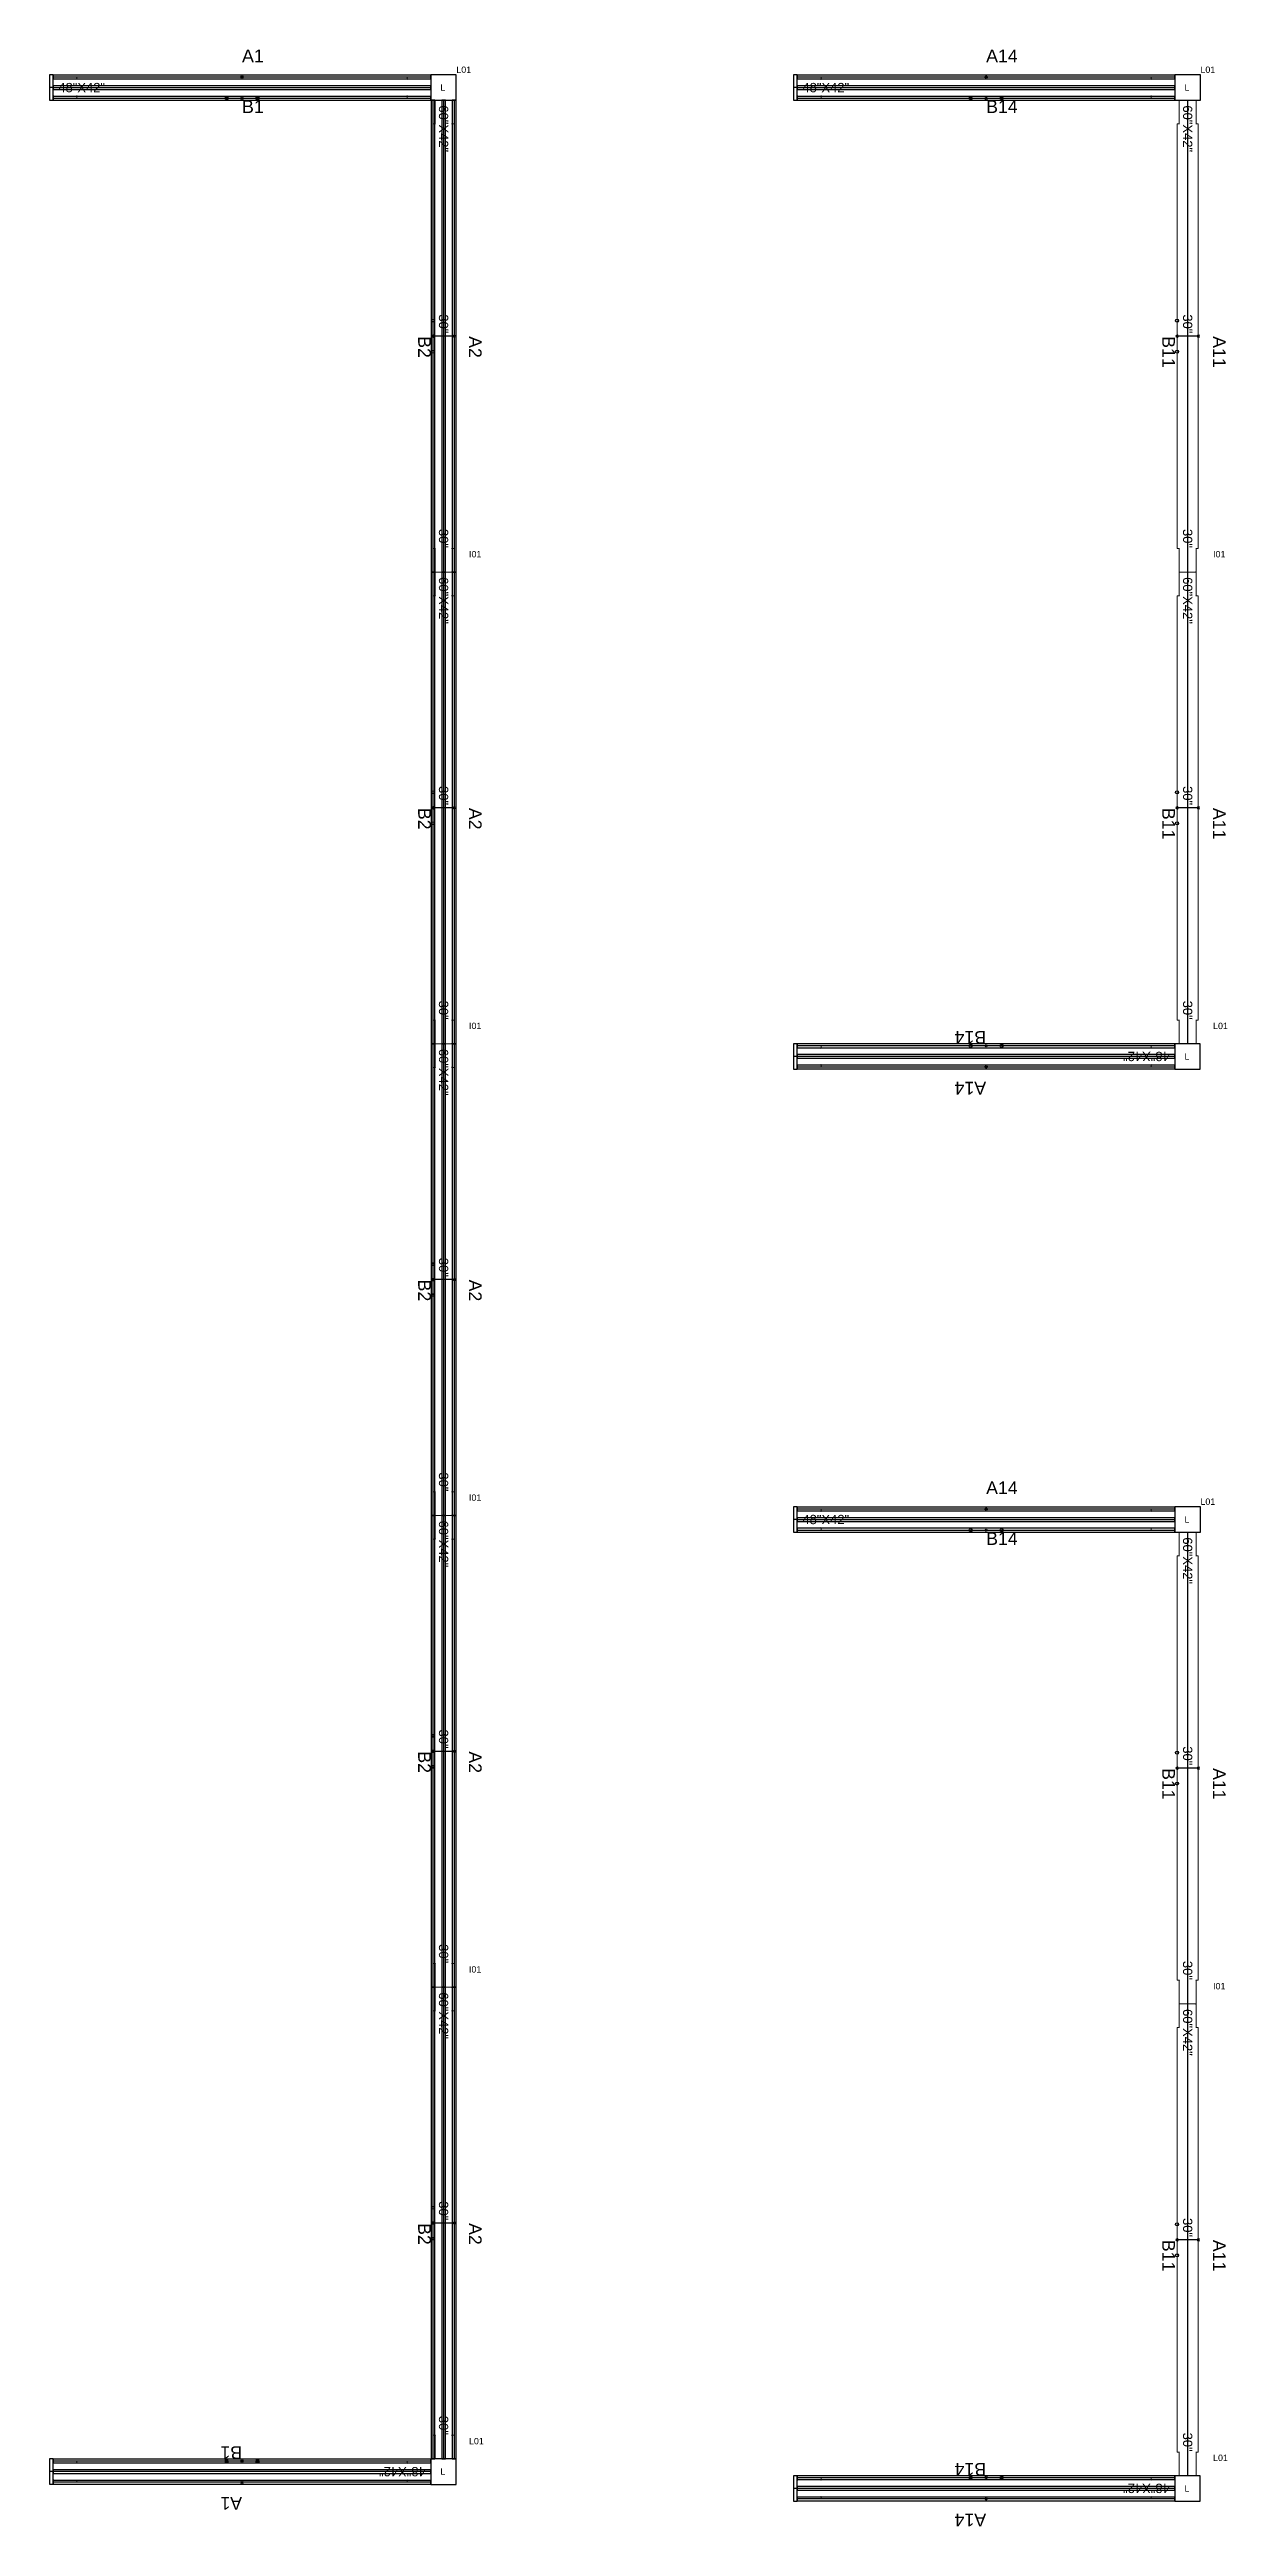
# Model space of a CAD drawing. Header units: millimetres. Extents: x 1390 to 1467.6, y 1790 to 1851.2.
# Drawn here: x 1397.49 to 1401.29, y 1790.05 to 1798.05 of the extents above; entities that cross this region are included whole.
import ezdxf

# ---------------------------------------------------------------- set-up
doc = ezdxf.new("R2010")
doc.units = ezdxf.units.MM
for name, color, linetype in [('DD2D', 7, 'Continuous'), ('DD2D_Geometry', 7, 'Continuous'), ('DDReportes', 7, 'Continuous'), ('Id Unión', 7, 'Continuous')]:
    doc.layers.add(name, color=color, linetype=linetype)
doc.styles.get("Standard").update_dxf_attribs({"font": 'arial.ttf'})

msp = doc.modelspace()

# ---------------------------------------------------------------- texts
at = {"layer": 'DD2D_Geometry'}
for p in [(1398.7521, 1797.9188), (1401.1561, 1797.9188), (1401.1561, 1794.7888), (1401.1561, 1793.2927), (1398.7521, 1790.2168), (1401.1561, 1790.1627)]:
    msp.add_text('L', height=0.0205, dxfattribs=at).set_placement(p)
at = {"layer": 'DDReportes'}
for s, p in [('A1', (1398.1113, 1798.0111)), ('A14', (1400.5153, 1798.0111)), ('B1', (1398.1113, 1797.8471)), ('B14', (1400.5153, 1797.8471)), ('A14', (1400.5153, 1793.385)), ('B14', (1400.5153, 1793.221))]:
    msp.add_text(s, height=0.041, dxfattribs=at).set_placement(p)
for s, rotation, p in [('B2', 270, (1398.6803, 1797.1261)), ('A2', 270, (1398.8443, 1797.1261)), ('B11', 270, (1401.0843, 1797.1261)), ('A11', 270, (1401.2483, 1797.1261)), ('B2', 270, (1398.6803, 1795.6021)), ('A2', 270, (1398.8443, 1795.6021)), ('B11', 270, (1401.0843, 1795.6021)), ('A11', 270, (1401.2483, 1795.6021)), ('B14', 180, (1400.5153, 1794.8811)), ('A14', 180, (1400.5153, 1794.7171)), ('B2', 270, (1398.6803, 1794.0781)), ('A2', 270, (1398.8443, 1794.0781)), ('A2', 270, (1398.8443, 1792.5541)), ('B2', 270, (1398.6803, 1792.5541)), ('B11', 270, (1401.0843, 1792.5)), ('A11', 270, (1401.2483, 1792.5)), ('B2', 270, (1398.6803, 1791.0301)), ('A2', 270, (1398.8443, 1791.0301)), ('B11', 270, (1401.0843, 1790.976)), ('A11', 270, (1401.2483, 1790.976)), ('B1', 180, (1398.1113, 1790.3091)), ('B14', 180, (1400.5153, 1790.255)), ('A1', 180, (1398.1113, 1790.1451)), ('A14', 180, (1400.5153, 1790.091))]:
    msp.add_text(s, height=0.041, rotation=rotation, dxfattribs=at).set_placement(p)
at = {"layer": 'Id Unión'}
for s, p in [('L01', (1398.8037, 1797.9766)), ('L01', (1401.2077, 1797.9766)), ('I01', (1398.8446, 1796.4115)), ('I01', (1401.2486, 1796.4115)), ('I01', (1398.8446, 1794.8875)), ('L01', (1401.2486, 1794.8875)), ('I01', (1398.8446, 1793.3635)), ('L01', (1401.2077, 1793.3505)), ('I01', (1398.8446, 1791.8395)), ('I01', (1401.2486, 1791.7854)), ('L01', (1398.8446, 1790.3155)), ('L01', (1401.2486, 1790.2614))]:
    msp.add_text(s, height=0.0205, dxfattribs=at).set_placement(p)

# ---------------------------------------------------------------- blocks, each defined once
blk = doc.blocks.new('DD101048422D')
at = {"color": 1, "linetype": 'Continuous', "lineweight": 0}
for p, q in [((0, -0.0255), (0, 0.0255)), ((0.0017, 0.0275), (0.0218, 0.0275)), ((0.002, 0.0275), (0.0215, 0.0275)), ((0.0747, 0.0275), (0.0215, 0.0275)), ((0.0747, 0.0275), (0.075, 0.0275)), ((0.0765, 0.026), (0.0765, 0.0343)), ((1.1435, 0.0343), (0.0765, 0.0343)), ((1.1435, 0.0343), (1.1435, 0.026)), ((1.1453, 0.0275), (1.145, 0.0275)), ((1.1453, 0.0275), (1.1985, 0.0275)), ((1.2183, 0.0275), (1.1982, 0.0275)), ((1.218, 0.0275), (1.1985, 0.0275)), ((1.22, -0.0255), (1.22, 0.0255)), ((0.025, -0.0275), (0.002, -0.0275)), ((0.025, -0.0275), (0.0747, -0.0275)), ((0.0747, -0.0275), (0.075, -0.0275)), ((0.0765, -0.0343), (0.0765, -0.026)), ((1.1435, -0.0343), (0.0765, -0.0343)), ((1.1435, -0.026), (1.1435, -0.0343)), ((1.1453, -0.0275), (1.145, -0.0275)), ((1.195, -0.0275), (1.1453, -0.0275)), ((1.195, -0.0275), (1.218, -0.0275))]:
    blk.add_line(p, q, dxfattribs=at)
at = {"color": 1}
for p, q in [((0.6065, 0.0379), (0.6135, 0.0308)), ((0.6065, 0.0308), (0.6135, 0.0379)), ((0.6065, -0.0379), (0.6135, -0.0308)), ((0.6065, -0.0308), (0.6135, -0.0379))]:
    blk.add_line(p, q, dxfattribs=at)
for centre in [(0.56, -0.0343), (0.66, -0.0343)]:
    blk.add_circle(centre, 0.005, dxfattribs=at)
at = {"color": 1, "linetype": 'Continuous', "lineweight": 0}
for centre, radius, start, end in [((0.002, 0.0255), 0.00203, 90, 180), ((0.075, 0.026), 0.00151, 10.02098, 90), ((0.075, 0.026), 0.00151, 0, 10.02098), ((1.145, 0.026), 0.00151, 90, 169.97902), ((1.145, 0.026), 0.00151, 169.97902, 180), ((1.145, 0.026), 0.00151, 169.97902, 180), ((1.218, 0.0255), 0.00203, 0, 90), ((0.002, -0.0255), 0.00203, 180, 270), ((0.075, -0.026), 0.00151, 270, 349.97902), ((0.075, -0.026), 0.00151, 349.97902, 0), ((1.145, -0.026), 0.00151, 180, 190.02098), ((1.145, -0.026), 0.00151, 180, 190.02098), ((1.145, -0.026), 0.00151, 190.02098, 270), ((1.218, -0.0255), 0.00203, 270, 0)]:
    blk.add_arc(centre, radius, start, end, dxfattribs=at)
at = {"color": 1}
for p in [(0.61, 0.0343), (0.61, -0.0343)]:
    blk.add_point(p, dxfattribs=at)
blk.add_text('48"X42"', height=0.03).set_placement((0.0165, -0.0149))
blk = doc.blocks.new('SPACE_DD10104842')
blk.add_blockref('DD101048422D', (0, 0))
blk = doc.blocks.new('DD101060422D')
at = {"color": 1, "linetype": 'Continuous', "lineweight": 0}
for p, q in [((0, -0.0255), (0, 0.0255)), ((0.0017, 0.0275), (0.0218, 0.0275)), ((0.002, 0.0275), (0.0215, 0.0275)), ((0.0747, 0.0275), (0.0215, 0.0275)), ((0.0747, 0.0275), (0.075, 0.0275)), ((0.0765, 0.026), (0.0765, 0.0343)), ((1.4475, 0.0343), (0.0765, 0.0343)), ((1.4475, 0.0343), (1.4475, 0.026)), ((1.4493, 0.0275), (1.449, 0.0275)), ((1.4493, 0.0275), (1.5025, 0.0275)), ((1.5223, 0.0275), (1.5022, 0.0275)), ((1.522, 0.0275), (1.5025, 0.0275)), ((1.524, -0.0255), (1.524, 0.0255)), ((0.025, -0.0275), (0.002, -0.0275)), ((0.025, -0.0275), (0.0747, -0.0275)), ((0.0747, -0.0275), (0.075, -0.0275)), ((0.0765, -0.0343), (0.0765, -0.026)), ((1.4475, -0.0343), (0.0765, -0.0343)), ((1.4475, -0.026), (1.4475, -0.0343)), ((1.4493, -0.0275), (1.449, -0.0275)), ((1.499, -0.0275), (1.4493, -0.0275)), ((1.499, -0.0275), (1.522, -0.0275))]:
    blk.add_line(p, q, dxfattribs=at)
at = {"color": 1}
for p, q in [((0.7585, 0.0379), (0.7655, 0.0308)), ((0.7585, 0.0308), (0.7655, 0.0379)), ((0.762, 0.0343), (0.762, -0.0343)), ((0.7585, -0.0379), (0.7655, -0.0308)), ((0.7585, -0.0308), (0.7655, -0.0379))]:
    blk.add_line(p, q, dxfattribs=at)
for centre in [(0.712, -0.0343), (0.812, -0.0343)]:
    blk.add_circle(centre, 0.005, dxfattribs=at)
at = {"color": 1, "linetype": 'Continuous', "lineweight": 0}
for centre, radius, start, end in [((0.002, 0.0255), 0.00203, 90, 180), ((0.075, 0.026), 0.00151, 10.02098, 90), ((0.075, 0.026), 0.00151, 0, 10.02098), ((1.449, 0.026), 0.00151, 90, 169.97902), ((1.449, 0.026), 0.00151, 169.97902, 180), ((1.449, 0.026), 0.00151, 169.97902, 180), ((1.522, 0.0255), 0.00203, 0, 90), ((0.002, -0.0255), 0.00203, 180, 270), ((0.075, -0.026), 0.00151, 270, 349.97902), ((0.075, -0.026), 0.00151, 349.97902, 0), ((1.449, -0.026), 0.00151, 180, 190.02098), ((1.449, -0.026), 0.00151, 180, 190.02098), ((1.449, -0.026), 0.00151, 190.02098, 270), ((1.522, -0.0255), 0.00203, 270, 0)]:
    blk.add_arc(centre, radius, start, end, dxfattribs=at)
at = {"color": 1}
for p in [(0.762, 0.0343), (0.762, -0.0343)]:
    blk.add_point(p, dxfattribs=at)
for s, p in [('60"X42"', (0.0165, -0.0149)), ('30"', (0.6916, -0.0149)), ('30"', (1.3849, -0.0149))]:
    blk.add_text(s, height=0.03).set_placement(p)
blk = doc.blocks.new('SPACE_DD10106042')
blk.add_blockref('DD101060422D', (0, 0))
blk = doc.blocks.new('DD3021422D')
for p, q in [((0, 0.041), (0, -0.041)), ((0.012, 0.041), (0, 0.041)), ((0.012, -0.041), (0.012, 0.041)), ((0, -0.041), (0.012, -0.041))]:
    blk.add_line(p, q)
blk = doc.blocks.new('SPACE_DD302142')
blk.add_blockref('DD3021422D', (0, 0))

# ---------------------------------------------------------------- linework, layer by layer
at = {"layer": 'DD2D'}
for p, q in [((1397.5013, 1797.9291), (1397.4893, 1797.9291)), ((1397.5013, 1797.9634), (1398.7213, 1797.9634)), ((1397.5013, 1797.9291), (1398.7213, 1797.9291)), ((1397.5013, 1797.9291), (1398.7213, 1797.9291)), ((1398.7213, 1797.9291), (1398.7214, 1797.9291)), ((1399.9053, 1797.9291), (1399.8933, 1797.9291)), ((1399.9053, 1797.9634), (1401.1253, 1797.9634)), ((1399.9053, 1797.9291), (1401.1253, 1797.9291)), ((1399.9053, 1797.9291), (1401.1253, 1797.9291)), ((1401.1253, 1797.9291), (1401.1254, 1797.9291)), ((1397.5013, 1797.8948), (1398.7213, 1797.8948)), ((1398.728, 1797.8881), (1398.728, 1796.3641)), ((1398.7623, 1797.8881), (1398.7623, 1796.3641)), ((1398.7623, 1797.8881), (1398.7623, 1796.3641)), ((1398.7966, 1797.8881), (1398.7966, 1796.3641)), ((1399.9053, 1797.8948), (1401.1253, 1797.8948)), ((1401.1663, 1797.8881), (1401.1663, 1796.3641)), ((1398.728, 1796.3641), (1398.728, 1794.8401)), ((1398.7623, 1796.3641), (1398.7623, 1796.364)), ((1398.7623, 1796.3641), (1398.7623, 1794.8401)), ((1398.7623, 1796.3641), (1398.7623, 1794.8401)), ((1398.7966, 1796.3641), (1398.7966, 1794.8401)), ((1401.1663, 1796.3641), (1401.1663, 1796.364)), ((1401.1663, 1796.3641), (1401.1663, 1794.8401)), ((1398.728, 1794.8401), (1398.728, 1793.3161)), ((1398.7623, 1794.8401), (1398.7623, 1794.84)), ((1398.7623, 1794.8401), (1398.7623, 1793.3161)), ((1398.7623, 1794.8401), (1398.7623, 1793.3161)), ((1398.7966, 1794.8401), (1398.7966, 1793.3161)), ((1399.9053, 1794.7991), (1399.8933, 1794.7991)), ((1401.1253, 1794.8334), (1399.9053, 1794.8334)), ((1401.1253, 1794.7991), (1399.9053, 1794.7991)), ((1401.1253, 1794.7991), (1399.9053, 1794.7991)), ((1401.1663, 1794.8401), (1401.1663, 1794.84)), ((1401.1253, 1794.7648), (1399.9053, 1794.7648)), ((1398.728, 1793.3161), (1398.728, 1791.7921)), ((1398.7623, 1793.3161), (1398.7623, 1793.316)), ((1398.7623, 1793.3161), (1398.7623, 1791.7921)), ((1398.7623, 1793.3161), (1398.7623, 1791.7921)), ((1398.7966, 1793.3161), (1398.7966, 1791.7921)), ((1399.9053, 1793.303), (1399.8933, 1793.303)), ((1399.9053, 1793.3373), (1401.1253, 1793.3373)), ((1399.9053, 1793.303), (1401.1253, 1793.303)), ((1399.9053, 1793.303), (1401.1253, 1793.303)), ((1401.1253, 1793.303), (1401.1254, 1793.303)), ((1399.9053, 1793.2687), (1401.1253, 1793.2687)), ((1401.1663, 1793.262), (1401.1663, 1791.738)), ((1398.728, 1791.7921), (1398.728, 1790.2681)), ((1398.7623, 1791.7921), (1398.7623, 1791.792)), ((1398.7623, 1791.7921), (1398.7623, 1790.2681)), ((1398.7623, 1791.7921), (1398.7623, 1790.2681)), ((1398.7966, 1791.7921), (1398.7966, 1790.2681)), ((1401.1663, 1791.738), (1401.1663, 1791.7379)), ((1401.1663, 1791.738), (1401.1663, 1790.214)), ((1398.7213, 1790.2614), (1397.5013, 1790.2614)), ((1398.7623, 1790.2681), (1398.7623, 1790.268)), ((1397.5013, 1790.2271), (1397.4893, 1790.2271)), ((1398.7213, 1790.2271), (1397.5013, 1790.2271)), ((1398.7213, 1790.2271), (1397.5013, 1790.2271)), ((1398.7213, 1790.1928), (1397.5013, 1790.1928)), ((1399.9053, 1790.173), (1399.8933, 1790.173)), ((1401.1253, 1790.2073), (1399.9053, 1790.2073)), ((1401.1253, 1790.173), (1399.9053, 1790.173)), ((1401.1253, 1790.173), (1399.9053, 1790.173)), ((1401.1663, 1790.214), (1401.1663, 1790.2139)), ((1401.1253, 1790.1387), (1399.9053, 1790.1387))]:
    msp.add_line(p, q, dxfattribs=at)
at = {"layer": 'DD2D_Geometry'}
for points in [[(1397.5013, 1797.9574), (1398.7213, 1797.9574), (1398.7213, 1797.9694), (1397.5013, 1797.9694)], [(1397.5013, 1797.9231), (1398.7213, 1797.9231), (1398.7213, 1797.9351), (1397.5013, 1797.9351)], [(1398.7213, 1797.8881), (1398.8034, 1797.8881), (1398.8034, 1797.9701), (1398.7213, 1797.9701)], [(1399.9053, 1797.9574), (1401.1253, 1797.9574), (1401.1253, 1797.9694), (1399.9053, 1797.9694)], [(1399.9053, 1797.9231), (1401.1253, 1797.9231), (1401.1253, 1797.9351), (1399.9053, 1797.9351)], [(1401.1253, 1797.8881), (1401.2074, 1797.8881), (1401.2074, 1797.9701), (1401.1253, 1797.9701)], [(1397.5013, 1797.8888), (1398.7213, 1797.8888), (1398.7213, 1797.9008), (1397.5013, 1797.9008)], [(1398.722, 1797.8881), (1398.722, 1796.3641), (1398.734, 1796.3641), (1398.734, 1797.8881)], [(1398.7563, 1797.8881), (1398.7563, 1796.3641), (1398.7683, 1796.3641), (1398.7683, 1797.8881)], [(1398.7906, 1797.8881), (1398.7906, 1796.3641), (1398.8026, 1796.3641), (1398.8026, 1797.8881)], [(1399.9053, 1797.8888), (1401.1253, 1797.8888), (1401.1253, 1797.9008), (1399.9053, 1797.9008)], [(1398.722, 1796.3641), (1398.722, 1794.8401), (1398.734, 1794.8401), (1398.734, 1796.3641)], [(1398.7563, 1796.3641), (1398.7563, 1794.8401), (1398.7683, 1794.8401), (1398.7683, 1796.3641)], [(1398.7623, 1796.364), (1398.7623, 1796.364), (1398.7623, 1796.3641), (1398.7623, 1796.3641)], [(1398.7906, 1796.3641), (1398.7906, 1794.8401), (1398.8026, 1794.8401), (1398.8026, 1796.3641)], [(1401.1663, 1796.364), (1401.1663, 1796.364), (1401.1663, 1796.3641), (1401.1663, 1796.3641)], [(1398.722, 1794.8401), (1398.722, 1793.3161), (1398.734, 1793.3161), (1398.734, 1794.8401)], [(1398.7563, 1794.8401), (1398.7563, 1793.3161), (1398.7683, 1793.3161), (1398.7683, 1794.8401)], [(1398.7623, 1794.84), (1398.7623, 1794.84), (1398.7623, 1794.8401), (1398.7623, 1794.8401)], [(1398.7906, 1794.8401), (1398.7906, 1793.3161), (1398.8026, 1793.3161), (1398.8026, 1794.8401)], [(1401.1253, 1794.8394), (1399.9053, 1794.8394), (1399.9053, 1794.8274), (1401.1253, 1794.8274)], [(1401.1253, 1794.8051), (1399.9053, 1794.8051), (1399.9053, 1794.7931), (1401.1253, 1794.7931)], [(1401.1253, 1794.8401), (1401.1253, 1794.758), (1401.2073, 1794.758), (1401.2073, 1794.8401)], [(1401.1253, 1794.7708), (1399.9053, 1794.7708), (1399.9053, 1794.7588), (1401.1253, 1794.7588)], [(1398.722, 1793.3161), (1398.722, 1791.7921), (1398.734, 1791.7921), (1398.734, 1793.3161)], [(1398.7563, 1793.3161), (1398.7563, 1791.7921), (1398.7683, 1791.7921), (1398.7683, 1793.3161)], [(1398.7623, 1793.316), (1398.7623, 1793.316), (1398.7623, 1793.3161), (1398.7623, 1793.3161)], [(1398.7906, 1793.3161), (1398.7906, 1791.7921), (1398.8026, 1791.7921), (1398.8026, 1793.3161)], [(1399.9053, 1793.3313), (1401.1253, 1793.3313), (1401.1253, 1793.3433), (1399.9053, 1793.3433)], [(1399.9053, 1793.297), (1401.1253, 1793.297), (1401.1253, 1793.309), (1399.9053, 1793.309)], [(1399.9053, 1793.2627), (1401.1253, 1793.2627), (1401.1253, 1793.2747), (1399.9053, 1793.2747)], [(1401.1253, 1793.262), (1401.2074, 1793.262), (1401.2074, 1793.344), (1401.1253, 1793.344)], [(1398.722, 1791.7921), (1398.722, 1790.2681), (1398.734, 1790.2681), (1398.734, 1791.7921)], [(1398.7563, 1791.7921), (1398.7563, 1790.2681), (1398.7683, 1790.2681), (1398.7683, 1791.7921)], [(1398.7623, 1791.792), (1398.7623, 1791.792), (1398.7623, 1791.7921), (1398.7623, 1791.7921)], [(1398.7906, 1791.7921), (1398.7906, 1790.2681), (1398.8026, 1790.2681), (1398.8026, 1791.7921)], [(1401.1663, 1791.7379), (1401.1663, 1791.7379), (1401.1663, 1791.738), (1401.1663, 1791.738)], [(1398.7213, 1790.2674), (1397.5013, 1790.2674), (1397.5013, 1790.2554), (1398.7213, 1790.2554)], [(1398.7213, 1790.2331), (1397.5013, 1790.2331), (1397.5013, 1790.2211), (1398.7213, 1790.2211)], [(1398.7213, 1790.2681), (1398.7213, 1790.186), (1398.8033, 1790.186), (1398.8033, 1790.2681)], [(1398.7213, 1790.1988), (1397.5013, 1790.1988), (1397.5013, 1790.1868), (1398.7213, 1790.1868)], [(1401.1253, 1790.2133), (1399.9053, 1790.2133), (1399.9053, 1790.2013), (1401.1253, 1790.2013)], [(1401.1253, 1790.179), (1399.9053, 1790.179), (1399.9053, 1790.167), (1401.1253, 1790.167)], [(1401.1253, 1790.214), (1401.1253, 1790.1319), (1401.2073, 1790.1319), (1401.2073, 1790.214)], [(1401.1253, 1790.1447), (1399.9053, 1790.1447), (1399.9053, 1790.1327), (1401.1253, 1790.1327)]]:
    msp.add_lwpolyline(points, close=True, dxfattribs=at)

# ---------------------------------------------------------------- block references
for name, p, rotation in [('SPACE_DD302142', (1397.5013, 1797.9291), 180), ('SPACE_DD302142', (1399.9053, 1797.9291), 180), ('SPACE_DD10106042', (1398.7623, 1797.8881), 270), ('SPACE_DD10106042', (1401.1663, 1797.8881), 270), ('SPACE_DD10106042', (1398.7623, 1796.3641), 270), ('SPACE_DD10106042', (1401.1663, 1796.3641), 270), ('SPACE_DD10106042', (1398.7623, 1794.8401), 270), ('SPACE_DD302142', (1399.9053, 1794.7991), 180), ('SPACE_DD10104842', (1401.1253, 1794.7991), 180), ('SPACE_DD10106042', (1398.7623, 1793.3161), 270), ('SPACE_DD302142', (1399.9053, 1793.303), 180), ('SPACE_DD10106042', (1401.1663, 1793.262), 270), ('SPACE_DD10106042', (1398.7623, 1791.7921), 270), ('SPACE_DD10106042', (1401.1663, 1791.738), 270), ('SPACE_DD302142', (1397.5013, 1790.2271), 180), ('SPACE_DD10104842', (1398.7213, 1790.2271), 180), ('SPACE_DD302142', (1399.9053, 1790.173), 180), ('SPACE_DD10104842', (1401.1253, 1790.173), 180)]:
    msp.add_blockref(name, p, dxfattribs=dict(at, rotation=rotation))
for p in [(1397.5013, 1797.9291), (1399.9053, 1797.9291), (1399.9053, 1793.303)]:
    msp.add_blockref('SPACE_DD10104842', p, dxfattribs=at)

msp.set_redraw_order([(e.dxf.handle, doc.entitydb.next_handle()) for e in msp.query("TEXT MTEXT ATTDEF DIMENSION ARC_DIMENSION")])  # texts and dimensions are drawn at this point

doc.saveas('drawing.dxf')
